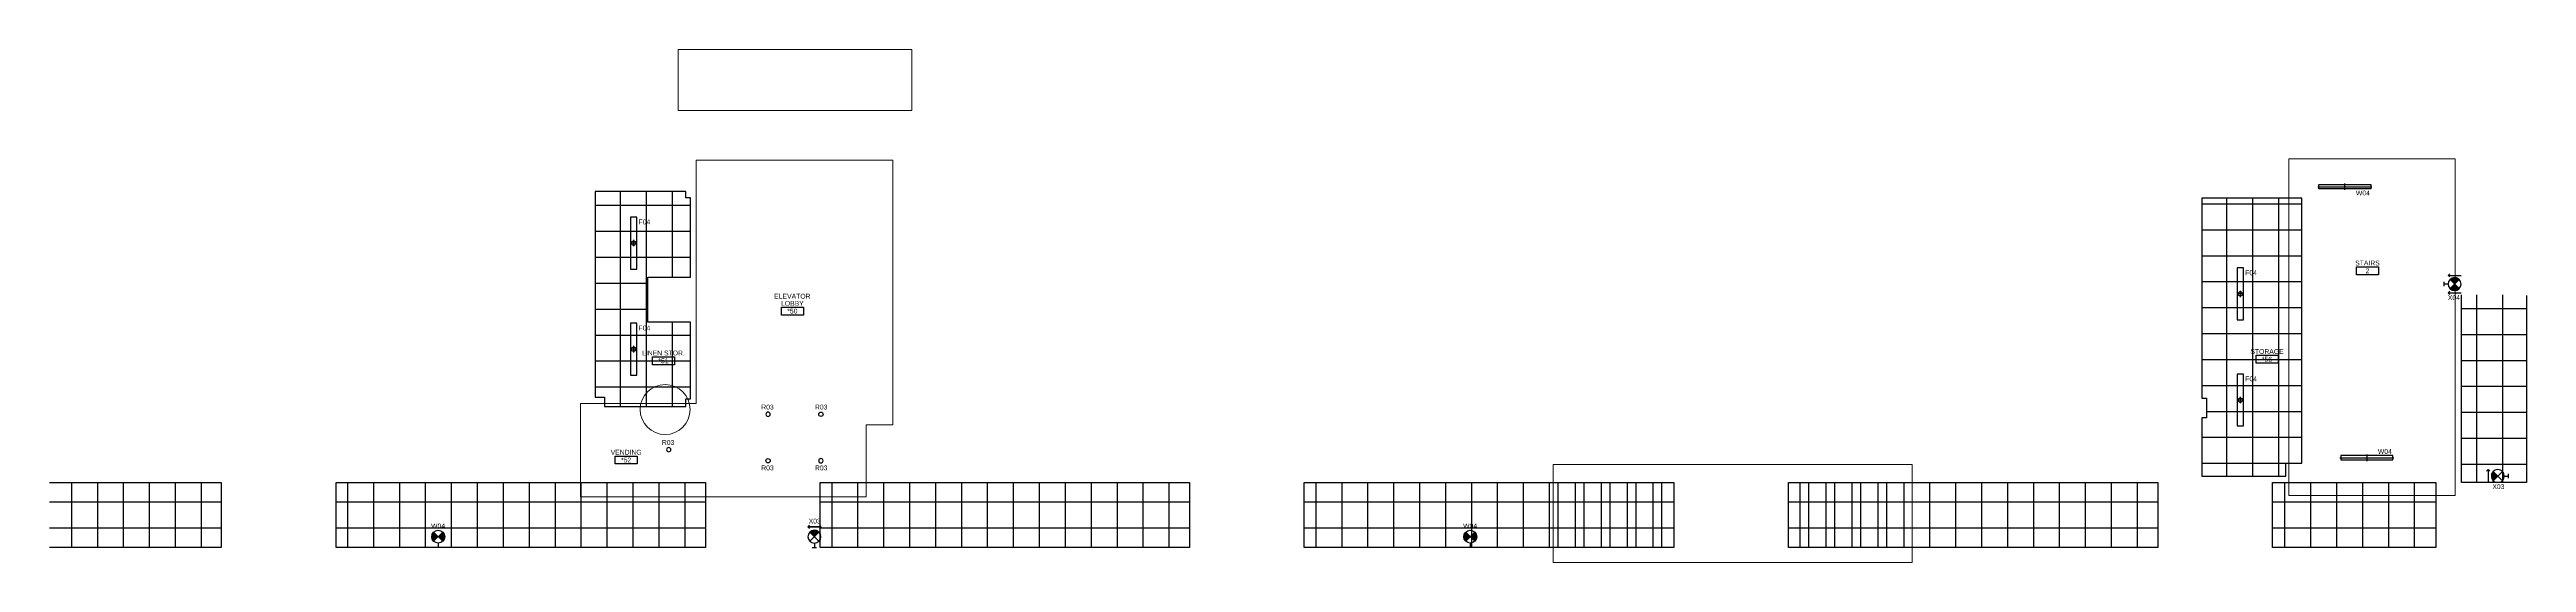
# Model space of a CAD drawing. Extents: x 24015 to 27424, y 1099 to 3032.
# Drawn here: x 25132 to 27424, y 1099 to 1574 of the extents above; entities that cross this region are included whole.
import ezdxf
from ezdxf.enums import TextEntityAlignment as Align
from ezdxf.xclip import XClip

# ---------------------------------------------------------------- set-up
doc = ezdxf.new("R2010")
doc.units = 0
doc.header["$LTSCALE"] = 48
doc.header["$MEASUREMENT"] = 0
doc.header["$XCLIPFRAME"] = 0
for name, color, linetype in [('_0_Objects', 8, 'Continuous'), ('A-Clng-Fixture', 8, 'Continuous'), ('A-Clng-Grid', 8, 'Continuous'), ('A-Tag-Rm(48)', 8, 'Continuous')]:
    doc.layers.add(name, color=color, linetype=linetype)
doc.layers.add('G-Anno-Nplt', color=8, linetype='Continuous', lineweight=18, plot=False)
doc.styles.add('G1DIM', font='arial.ttf')
doc.styles.get("Standard").update_dxf_attribs({"font": 'arial.ttf'})
doc.dimstyles.new('Aec-Arch-I-96', dxfattribs={"dimscale": 96, "dimtxt": 0.09375, "dimasz": 0.0625, "dimexe": 0.0625, "dimexo": 0.0625, "dimgap": 0.03125, "dimtad": 1, "dimdec": 3, "dimzin": 3, "dimdsep": 46, "dimlunit": 4, "dimtxsty": 'G1DIM', "dimblk": 'ARCHTICK', "dimcen": 0.09375, "dimclrd": 256, "dimclre": 256, "dimclrt": 256, "dimazin": 2, "dimtfac": 0.75, "dimtdec": 3, "dimtix": 1, "dimtmove": 2, "dimatfit": 2, "dimldrblk": 'OPEN90', "dimfxl": 0.0625, "dimtolj": 1, "dimtzin": 0, "dimarcsym": 0})
pattern_1 = [(135, (-1882.125, 28.6875), (-0.08838834764831845, -0.08838834764831843), [])]

# ---------------------------------------------------------------- blocks, each defined once
blk = doc.blocks.new('guest corridor rcp')
at = {"layer": 'A-Clng-Grid'}
h = blk.add_hatch(dxfattribs=at)
h.set_pattern_fill('NET', color=256, scale=192)
h.set_pattern_definition([(0, (17.99883716028853, -284.1875000000082), (0, 24), []), (90, (17.99883716028853, -284.1875000000082), (-24, 1.469576158976824e-15), [])])
h.paths.add_polyline_path([(0, -125.7500000000159), (59.99907454698769, -125.7500000000159), (59.99907454698769, -466.6250000000007), (0, -466.6250000000007)])
h = blk.add_hatch(dxfattribs=at)
h.set_pattern_fill('NET', color=256, scale=192)
h.set_pattern_definition([(0, (1152.497199547037, -438.6874999997931), (0, 24), []), (90, (1152.497199547037, -438.6874999997931), (-24, 1.469576158976824e-15), [])])
h.paths.add_polyline_path([(1134.49719954707, -347.6249999999964), (1194.497199547004, -347.6249999999964), (1194.497199547004, -529.74999999958), (1134.49719954707, -529.74999999958)])
h = blk.add_hatch(dxfattribs=at)
h.set_pattern_fill('NET', color=256, scale=192)
h.set_pattern_definition([(0, (2753.997199519763, -633.6250000000064), (0, 24), []), (90, (2753.997199519763, -633.6250000000064), (-24, 1.469576158976824e-15), [])])
h.paths.add_polyline_path([(2795.997199546633, -556.9250163357126), (2735.997199547073, -556.9250163357128), (2735.997199547073, -794.6250000000571), (2795.997199546633, -794.6250000000571)])
h = blk.add_hatch(dxfattribs=at)
h.set_pattern_fill('NET', color=256, scale=192)
h.set_pattern_definition([(0, (18.17824782596654, -712.6550000000029), (0, 24), []), (90, (18.17824782596654, -712.6550000000029), (-24, 1.469576158976824e-15), [])])
h.paths.add_polyline_path([(0.3574211048471625, -630.6850000000022), (59.99907454708591, -630.6850000000022), (59.99907454708591, -794.6250000000036), (0.3574211048471625, -794.6250000000036)])
h = blk.add_hatch(dxfattribs=at)
h.set_pattern_fill('NET', color=256, scale=192)
h.set_pattern_definition([(0, (143.2636471823425, -836.6249999999905), (0, 24), []), (90, (143.2636471823425, -836.6249999999905), (-24, 1.469576158976824e-15), [])])
h.paths.add_polyline_path([(83.99719954708416, -794.6250000000036), (202.5300948176118, -794.6250000000036), (202.5300948176118, -854.6249999999989), (83.99719954708416, -854.6249999999989)])
h = blk.add_hatch(dxfattribs=at)
h.set_pattern_fill('NET', color=256, scale=192)
h.set_pattern_definition([(0, (480.5596995470733, -836.6250000000007), (0, 24), []), (90, (480.5596995470733, -836.6250000000007), (-24, 1.469576158976824e-15), [])])
h.paths.add_polyline_path([(322.2471995470805, -794.6250000000025), (662.872199547066, -794.6250000000025), (662.872199547066, -854.6249999999968), (322.2471995470805, -854.6249999999968)])
h = blk.add_hatch(dxfattribs=at)
h.set_pattern_fill('NET', color=256, scale=192)
h.set_pattern_definition([(0, (928.0284365262851, -836.6499999457424), (0, 24), []), (90, (928.0284365262851, -836.6499999457424), (-24, 1.469576158976824e-15), [])])
h.paths.add_polyline_path([(769.1221735054933, -794.6499999457453), (1110.997199547066, -794.6499999457453), (1110.997199547066, -854.6499999457394), (769.1221735054933, -854.6499999457394)])
h = blk.add_hatch(dxfattribs=at)
h.set_pattern_fill('NET', color=256, scale=192)
h.set_pattern_definition([(0, (1376.059699547026, -836.6312499862122), (0, 24), []), (90, (1376.059699547026, -836.6312499862122), (-24, 1.469576158976824e-15), [])])
h.paths.add_polyline_path([(1217.122199546982, -794.6499999456673), (1558.99719954707, -794.6499999456673), (1558.99719954707, -854.6249999997251), (1217.122199546982, -854.6249999997251)])
h = blk.add_hatch(dxfattribs=at)
h.set_pattern_fill('NET', color=256, scale=192)
h.set_pattern_definition([(0, (1823.99719954707, -836.6249999997281), (0, 24), []), (90, (1823.99719954707, -836.6249999997281), (-24, 1.469576158976824e-15), [])])
h.paths.add_polyline_path([(1664.99719954707, -794.624999999731), (2006.99719954707, -794.624999999731), (2006.99719954707, -854.6249999999629), (1664.99719954707, -854.6249999999629)])
h = blk.add_hatch(dxfattribs=at)
h.set_pattern_fill('NET', color=256, scale=192)
h.set_pattern_definition([(0, (2271.997199547084, -836.6249999999354), (0, 24), []), (90, (2271.997199547084, -836.6249999999354), (-24, 1.469576158976824e-15), [])])
h.paths.add_polyline_path([(2112.997199547055, -794.6250000000043), (2454.997199547113, -794.6250000000043), (2454.997199547113, -854.6249999997251), (2112.997199547055, -854.6249999997251)])
h = blk.add_hatch(dxfattribs=at)
h.set_pattern_fill('NET', color=256, scale=192)
h.set_pattern_definition([(0, (2624.497199492649, -836.6249999998672), (0, 24), []), (90, (2624.497199492649, -836.6249999998672), (-24, 1.469576158976824e-15), [])])
h.paths.add_polyline_path([(2560.99719954703, -794.624999999731), (2711.997199438272, -794.624999999731), (2711.997199438272, -854.6250000000036), (2560.99719954703, -854.6250000000036)])
for points in [[(0, -125.7500000000159), (59.99907454698769, -125.7500000000159), (59.99907454698769, -466.6250000000007), (0, -466.6250000000007)], [(1134.49719954707, -347.6249999999964), (1194.497199547004, -347.6249999999964), (1194.497199547004, -529.74999999958), (1134.49719954707, -529.74999999958)], [(2735.999074438296, -556.9250163357126), (2795.997199546633, -556.9250163357126), (2795.997199546633, -794.6250000000571), (2735.997199547073, -794.6250000000055)], [(0.3574211048471625, -630.6850000000022), (59.99907454708591, -630.6850000000022), (59.99907454708591, -794.6250000000036), (0.3574211048471625, -794.6250000000036)], [(83.99719954708416, -794.6250000000036), (202.5300948176118, -794.6250000000036), (202.5300948176118, -854.6249999999989), (83.99719954708416, -854.6249999999989)], [(322.2471995470805, -794.6250000000025), (662.872199547066, -794.6250000000025), (662.872199547066, -854.6249999999968), (322.2471995470805, -854.6249999999968)], [(769.1221735054933, -794.6499999457453), (1110.997199547066, -794.6499999457453), (1110.997199547066, -854.6499999457394), (769.1221735054933, -854.6499999457394)], [(1217.122199546982, -794.6499999456673), (1558.99719954707, -794.6499999456673), (1558.99719954707, -854.6249999997251), (1217.122199546982, -854.6249999997251)], [(1664.99719954707, -794.624999999731), (2006.99719954707, -794.624999999731), (2006.99719954707, -854.6249999999629), (1664.99719954707, -854.6249999999629)], [(2112.997199547055, -794.6250000000043), (2454.997199547113, -794.6250000000043), (2454.997199547113, -854.6249999997251), (2112.997199547055, -854.6249999997251)], [(2560.99719954703, -794.624999999731), (2711.997199438272, -794.624999999731), (2711.997199438272, -854.6250000000036), (2560.99719954703, -854.6250000000036)]]:
    blk.add_lwpolyline(points, close=True, dxfattribs=at)
blk = doc.blocks.new('exit sign- flag mounted')
h = blk.add_hatch()
h.set_pattern_fill('ANSI31', color=256, angle=90)
h.set_pattern_definition(pattern_1)
h.paths.add_polyline_path([(-4.242640687119319, 14.24264068711909, 0.414213562373095), (-4.242640687119319, 5.757359312880681), (0, 10)])
h = blk.add_hatch()
h.set_pattern_fill('ANSI31', color=256, angle=90)
h.set_pattern_definition(pattern_1)
h.paths.add_polyline_path([(4.242640687119319, 14.24264068711909, -0.414213562373095), (4.242640687119319, 5.757359312880681), (0, 10)])
for p, q in [((4.242640687119319, 5.757359312880681), (-4.242640687119319, 14.24264068711932)), ((4.242640687119319, 14.24264068711932), (-4.242640687119319, 5.757359312880681)), ((2, 0), (-2, 0)), ((0, 4), (0, 0))]:
    blk.add_line(p, q)
blk.add_circle((0, 10), 6)
blk.add_attdef('X00', (-5.638705361547181, 18.01410258121905), '', height=4.5)
blk = doc.blocks.new('_ArchTick')
at = {"linetype": 'ByBlock', "const_width": 0.15}
blk.add_lwpolyline([(-0.5, -0.5), (0.5, 0.5)], dxfattribs=at)
blk = doc.blocks.new('_Open90')
at = {"linetype": 'ByBlock', "lineweight": -2}
for p, q in [((0, 0), (-1, 0)), ((-0.5, 0.5), (0, 0)), ((0, 0), (-0.5, -0.5))]:
    blk.add_line(p, q, dxfattribs=at)
blk = doc.blocks.new('*U13')
h = blk.add_hatch()
h.set_pattern_fill('ANSI31', color=256)
h.set_pattern_definition([(45, (18.6875, 1892.125), (-0.08838834764831843, 0.08838834764831845), [])])
h.paths.add_polyline_path([(4.242640687119284, 14.24264068711932, 0.414213562373095), (-4.242640687119284, 14.24264068711932), (0, 10)])
for p, q in [((4.242640687119319, 5.757359312880681), (-4.242640687119319, 14.24264068711932)), ((4.242640687119319, 14.24264068711932), (-4.242640687119319, 5.757359312880681)), ((2, 0), (-2, 0)), ((0, 4), (0, 0))]:
    blk.add_line(p, q)
blk.add_circle((0, 10), 6)
blk.add_attdef('X00', (-5.638705361547181, 18.01410258121905), '', height=4.5)
blk = doc.blocks.new('Rm Tag')
blk.add_lwpolyline([(-0.2123981095694489, 0.07589473110726885), (0.2123981095694489, 0.07589473110726885), (0.2123981095694489, -0.07589473110715517), (-0.2123981095694489, -0.07589473110715517)], close=True)
for p in [(0, 0.2858456260896673), (0, 0.1492807692377482), (0, 0)]:
    blk.add_attdef('XXX', text='', height=0.09375).set_placement(p, align=Align.MIDDLE_CENTER)
blk = doc.blocks.new('48IN LINEAR WALL LIGHT')
for p, q in [((-25, 3), (25, 3)), ((0, 6), (0, 0))]:
    blk.add_line(p, q)
blk.add_lwpolyline([(-24, 1), (24, 1), (24, 5), (-24, 5)], close=True)
blk.add_attdef('WXX', (10.25, 6.588344341282209), '', height=4.5)
blk = doc.blocks.new('48in Linear FLUOR')
for p, q in [((-3, 0), (3, 0)), ((0, 3), (0, -3))]:
    blk.add_line(p, q)
blk.add_lwpolyline([(-24, -3), (24, -3), (24, 3), (-24, 3)], close=True)
blk.add_circle((0, 0), 2)
blk.add_attdef('FXX', (10.25, 4.588344341282209), '', height=4.5)
blk = doc.blocks.new('3IN ROUND DL')
blk.add_circle((0, 0), 2)
blk.add_attdef('RXX', (-6.3125, -8.8125), '', height=4.5)

msp = doc.modelspace()

# ---------------------------------------------------------------- hatches: boundary and pattern name
at = {"layer": 'A-Clng-Grid'}
h = msp.add_hatch(dxfattribs=at)
h.set_pattern_fill('NET', color=256, scale=192)
h.set_pattern_definition([(0, (18412.28842477231, 3181.812500000002), (0, 24), []), (90, (18412.28842477231, 3181.812500000002), (-24, 1.469576158976824e-15), [])])
h.paths.add_polyline_path([(25636.9901677193, 1442.640265473653), (25636.9901677193, 1252.265265473229), (25645.6151677193, 1252.265265473229), (25645.6151677193, 1243.640265473229), (25720.69016771927, 1243.640265473229), (25720.69016771927, 1250.632198476609), (25725.25016771927, 1250.632198476609), (25725.25016771927, 1321.640265473229), (25685.56516783595, 1321.640265473229), (25685.56516783595, 1363.363403559894), (25725.25016771928, 1363.363403559894), (25725.25016771927, 1436.765265473649), (25720.94016771927, 1436.765265473649), (25720.94016771927, 1442.640265473652)])
h = msp.add_hatch(dxfattribs=at)
h.set_pattern_fill('NET', color=256, scale=192)
h.set_pattern_definition([(0, (19538.87051720334, 3183.187495058331), (0, 24), []), (90, (19538.87051720334, 3183.187495058331), (-24, 1.469576158976824e-15), [])])
h.paths.add_polyline_path([(27123.74979341359, 1436.422193535407), (27123.74979341359, 1251.362193535405), (27127.8647934135, 1251.362193535405), (27127.8647934135, 1233.152193535406), (27123.74979341359, 1233.152193535405), (27123.74979341359, 1179.257193535391), (27201.37479341354, 1179.257193535391), (27201.37479341354, 1191.382193535392), (27216.12479330475, 1191.382193535392), (27216.12479330475, 1436.422193535406)])

# ---------------------------------------------------------------- linework, layer by layer
for points in [[(25636.9901677193, 1442.640265473653), (25636.9901677193, 1252.265265473229), (25645.6151677193, 1252.265265473229), (25645.6151677193, 1243.640265473229), (25720.69016771927, 1243.640265473229), (25720.69016771927, 1250.632198476609), (25725.25016771927, 1250.632198476609), (25725.25016771927, 1321.640265473229), (25685.56516783595, 1321.640265473229), (25685.56516783595, 1363.363403559894), (25725.25016771928, 1363.363403559894), (25725.25016771927, 1436.765265473649), (25720.94016771927, 1436.765265473649), (25720.94016771927, 1442.640265473652), (25636.9901677193, 1442.640265473653)], [(27123.74979341359, 1436.422193535407), (27123.74979341359, 1251.362193535405), (27127.8647934135, 1251.362193535405), (27127.8647934135, 1233.152193535406), (27123.74979341359, 1233.152193535405), (27123.74979341359, 1179.257193535391), (27201.37479341354, 1179.257193535391), (27201.37479341354, 1191.382193535392), (27216.12479330475, 1191.382193535392), (27216.12479330475, 1436.422193535406), (27123.74979341359, 1436.422193535407)]]:
    msp.add_lwpolyline(points, dxfattribs=at)
at = {"layer": 'G-Anno-Nplt'}
for points in [[(25713.68766770449, 1573.922234526353), (25929.81266770449, 1573.922234526353), (25929.81266770449, 1517.609734526353), (25713.68766770449, 1517.609734526353)], [(27357.99979339877, 1472.812495058331), (27204.01976013552, 1472.812495058331), (27204.01976013552, 1161.374995058331), (27357.99979339877, 1161.374995058331)], [(26523.43750001476, 1189.982198531065), (26855.56250001476, 1189.982198531065), (26855.56250001476, 1099.403656131339), (26523.43750001476, 1099.403656131339)]]:
    msp.add_lwpolyline(points, close=True, dxfattribs=at)
msp.add_lwpolyline([(25623.35092477231, 1246.507198476596), (25730.50016771927, 1246.312500000002), (25730.50016771927, 1471.437500000002), (25912.37516770449, 1471.437500000002), (25912.37516770449, 1226.632198476605), (25887.56266770449, 1226.632198476605), (25887.56266770449, 1160.000000000002), (25623.35092477231, 1160.194698476596), (25623.35092477231, 1246.507198476596)], dxfattribs=at)
msp.add_circle((25701.60092477231, 1240.882198476609), 23.1321984766073, dxfattribs=at)

# ---------------------------------------------------------------- block references
at = {"layer": '_0_Objects'}
ref = msp.add_blockref('guest corridor rcp', (25076.00280046769, 1967.882198476732), dxfattribs=at)
XClip(ref).set_block_clipping_path([(1447.4346995470696, -868.478542345393), (1779.5596995470696, -777.8999999456671)])
at = {"layer": 'A-Clng-Fixture'}
ref = msp.add_blockref('48IN LINEAR WALL LIGHT', (27255.93761624578, 1450.00719353539), dxfattribs=dict(at, xscale=-1, rotation=180))
ref.add_attrib('WXX', 'W04', (27266.18761624577, 1438.977171158629), dxfattribs={"layer": '0', "height": 4.5, "rotation": 359.9999999999479})
ref = msp.add_blockref('48in Linear FLUOR', (25672.50016771927, 1394.882198476644), dxfattribs=dict(at, rotation=270))
ref.add_attrib('FXX', 'F04', (25677.08851206055, 1412.194097882429), dxfattribs={"layer": '0', "height": 4.5})
ref = msp.add_blockref('48in Linear FLUOR', (27159.18301720334, 1347.819693534974), dxfattribs=dict(at, rotation=270))
ref.add_attrib('FXX', 'F04', (27163.77136154462, 1365.131592940759), dxfattribs={"layer": '0', "height": 4.5})
at = {"layer": 'A-Clng-Fixture', "xscale": -1, "rotation": 270}
msp.add_blockref('exit sign- flag mounted', (27347.49979330475, 1356.957177199738), dxfattribs=at)
at = {"layer": 'A-Clng-Fixture'}
ref = msp.add_blockref('exit sign- flag mounted', (27347.49979330475, 1356.957177199738), dxfattribs=dict(at, xscale=-1, rotation=270))
ref.add_attrib('X00', 'X04', (27351.30865979562, 1342.199820506801), dxfattribs={"layer": '0', "height": 4.5})
ref = msp.add_blockref('48in Linear FLUOR', (25672.50016771927, 1296.750000000002), dxfattribs=dict(at, rotation=270))
ref.add_attrib('FXX', 'F04', (25677.08851206055, 1314.061899405787), dxfattribs={"layer": '0', "height": 4.5})
ref = msp.add_blockref('48in Linear FLUOR', (27159.18301720334, 1249.687495058332), dxfattribs=dict(at, rotation=270))
ref.add_attrib('FXX', 'F04', (27163.77136154462, 1266.999394464117), dxfattribs={"layer": '0', "height": 4.5})
ref = msp.add_blockref('3IN ROUND DL', (25796.90891771927, 1236.555235072522), dxfattribs=dict(at, xscale=-1, rotation=180))
ref.add_attrib('RXX', 'R03', (25790.59641771927, 1240.929126614131), dxfattribs={"layer": '0', "height": 4.5})
ref = msp.add_blockref('3IN ROUND DL', (25845.72448393184, 1236.553045534545), dxfattribs=dict(at, rotation=179.9948601933861))
ref.add_attrib('RXX', 'R03', (25840.29624398752, 1240.927424042424), dxfattribs={"layer": '0', "height": 4.5, "rotation": 359.9948601933861})
ref = msp.add_blockref('3IN ROUND DL', (25704.91342477231, 1203.750000000002), dxfattribs=dict(at, xscale=-1, rotation=180))
ref.add_attrib('RXX', 'R03', (25698.60092477231, 1208.123891541612), dxfattribs={"layer": '0', "height": 4.5})
for name, p, values in [('3IN ROUND DL', (25796.90891771927, 1193.443795705752), {'RXX': 'R03'}), ('48IN LINEAR WALL LIGHT', (27276.24979330475, 1193.257193535392), {'WXX': 'W04'})]:
    msp.add_blockref(name, p, dxfattribs=at).add_auto_attribs(values)
ref = msp.add_blockref('3IN ROUND DL', (25845.72448393184, 1193.445985243729), dxfattribs=dict(at, xscale=-1, rotation=0.005139806613918553))
ref.add_attrib('RXX', 'R03', (25840.29664215977, 1184.632998295319), dxfattribs={"layer": '0', "height": 4.5, "rotation": 0.005139806622114293})
ref = msp.add_blockref('*U13', (27407.50016761063, 1179.25719847724), dxfattribs=dict(at, xscale=-1, rotation=90))
ref.add_attrib('X00', 'X03', (27392.45748204782, 1167.324191911506), dxfattribs={"layer": '0', "height": 4.5})
ref = msp.add_blockref('exit sign- flag mounted', (25491.64075240087, 1113.25719847704), dxfattribs=at)
ref.add_attrib('X00', 'W04', (25485.09281318304, 1130.920131533825), dxfattribs={"layer": '0', "height": 4.5})
ref = msp.add_blockref('*U13', (25839.74793570465, 1113.25719847728), dxfattribs=dict(at, xscale=-1))
ref.add_attrib('X00', 'X03', (25834.48420958452, 1135.426976081133), dxfattribs={"layer": '0', "height": 4.5})
ref = msp.add_blockref('exit sign- flag mounted', (26446.65058686459, 1113.257198477043), dxfattribs=at)
ref.add_attrib('X00', 'W04', (26440.10264764676, 1130.920131533828), dxfattribs={"layer": '0', "height": 4.5})
at = {"layer": 'A-Clng-Grid'}
ref = msp.add_blockref('guest corridor rcp', (24628.00280046771, 1967.882198477006), dxfattribs=at)
XClip(ref).set_block_clipping_path([(503.9971995470696, -794.625), (503.9971995470696, -854.624999999997), (3124.322001014858, -865.9880462504682), (3124.322001014858, -770.2134594627662), (2805.9971995470587, -770.2134594627662), (2795.939914546867, -620.7499999999402), (2735.9971994382686, -620.7499999999391), (2726.9971995470696, -784.6250000000041)])
at = {"layer": 'A-Tag-Rm(48)'}
ref = msp.add_blockref('Rm Tag', (27276.89476013552, 1369.267942151475), dxfattribs=dict(at, xscale=48, yscale=48, zscale=48))
ref.add_attrib('XXX', 'STAIRS', dxfattribs={"layer": '0', "height": 4.5}).set_placement((27276.89476013552, 1376.433419074887), align=Align.MIDDLE_CENTER)
ref.add_attrib('XXX', '2', dxfattribs={"layer": '0', "height": 4.5}).set_placement((27276.89476013552, 1369.267942151475), align=Align.MIDDLE_CENTER)
ref = msp.add_blockref('Rm Tag', (25819.37577102624, 1331.970781201395), dxfattribs=dict(at, xscale=48, yscale=48, zscale=48))
ref.add_attrib('XXX', 'ELEVATOR', dxfattribs={"layer": '0', "height": 4.5}).set_placement((25819.37577102624, 1345.691371253699), align=Align.MIDDLE_CENTER)
ref.add_attrib('XXX', 'LOBBY', dxfattribs={"layer": '0', "height": 4.5}).set_placement((25819.37577102624, 1339.136258124807), align=Align.MIDDLE_CENTER)
ref.add_attrib('XXX', '*50', dxfattribs={"layer": '0', "height": 4.5}).set_placement((25819.37577102624, 1331.970781201395), align=Align.MIDDLE_CENTER)
ref = msp.add_blockref('Rm Tag', (25700.10092477231, 1286.010252309295), dxfattribs=dict(at, xscale=48, yscale=48, zscale=48))
ref.add_attrib('XXX', 'LINEN STOR.', dxfattribs={"layer": '0', "height": 4.5}).set_placement((25700.10092477231, 1293.175729232707), align=Align.MIDDLE_CENTER)
ref.add_attrib('XXX', '*51', dxfattribs={"layer": '0', "height": 4.5}).set_placement((25700.10092477231, 1286.010252309295), align=Align.MIDDLE_CENTER)
ref = msp.add_blockref('Rm Tag', (27183.93301720334, 1287.385247367625), dxfattribs=dict(at, xscale=48, yscale=48, zscale=48))
ref.add_attrib('XXX', 'STORAGE', dxfattribs={"layer": '0', "height": 4.5}).set_placement((27183.93301720334, 1294.550724291037), align=Align.MIDDLE_CENTER)
ref.add_attrib('XXX', '*56', dxfattribs={"layer": '0', "height": 4.5}).set_placement((27183.93301720334, 1287.385247367625), align=Align.MIDDLE_CENTER)
ref = msp.add_blockref('Rm Tag', (25665.60092477231, 1194.197752309295), dxfattribs=dict(at, xscale=48, yscale=48, zscale=48))
ref.add_attrib('XXX', 'VENDING', dxfattribs={"layer": '0', "height": 4.5}).set_placement((25665.60092477231, 1201.363229232707), align=Align.MIDDLE_CENTER)
ref.add_attrib('XXX', '*52', dxfattribs={"layer": '0', "height": 4.5}).set_placement((25665.60092477231, 1194.197752309295), align=Align.MIDDLE_CENTER)

# ---------------------------------------------------------------- leaders
at = {"layer": 'A-Clng-Fixture'}
for points in [[(27351.53027934364, 1365.022890725895), (27363.53027934364, 1365.022890725895)], [(27351.53027934365, 1365.022890725895), (27363.53027934365, 1365.022890725895)], [(27351.53027934364, 1348.891463673581), (27363.53027934364, 1348.891463673581)], [(27351.53027934365, 1348.891463673581), (27363.53027934365, 1348.891463673581)], [(27388.41139247882, 1185.340622828837), (27388.41139247882, 1173.173774125644)], [(25833.66451135306, 1132.345973609095), (25845.83136005625, 1132.345973609095)], [(25845.83136005625, 1132.345973609095), (25833.66451135306, 1132.345973609095)]]:
    msp.add_leader(points, dimstyle='Aec-Arch-I-96', override={"dimscale": 48, "dimgap": 0.03125, "dimtad": 256}, dxfattribs=at)

doc.saveas('drawing.dxf')
